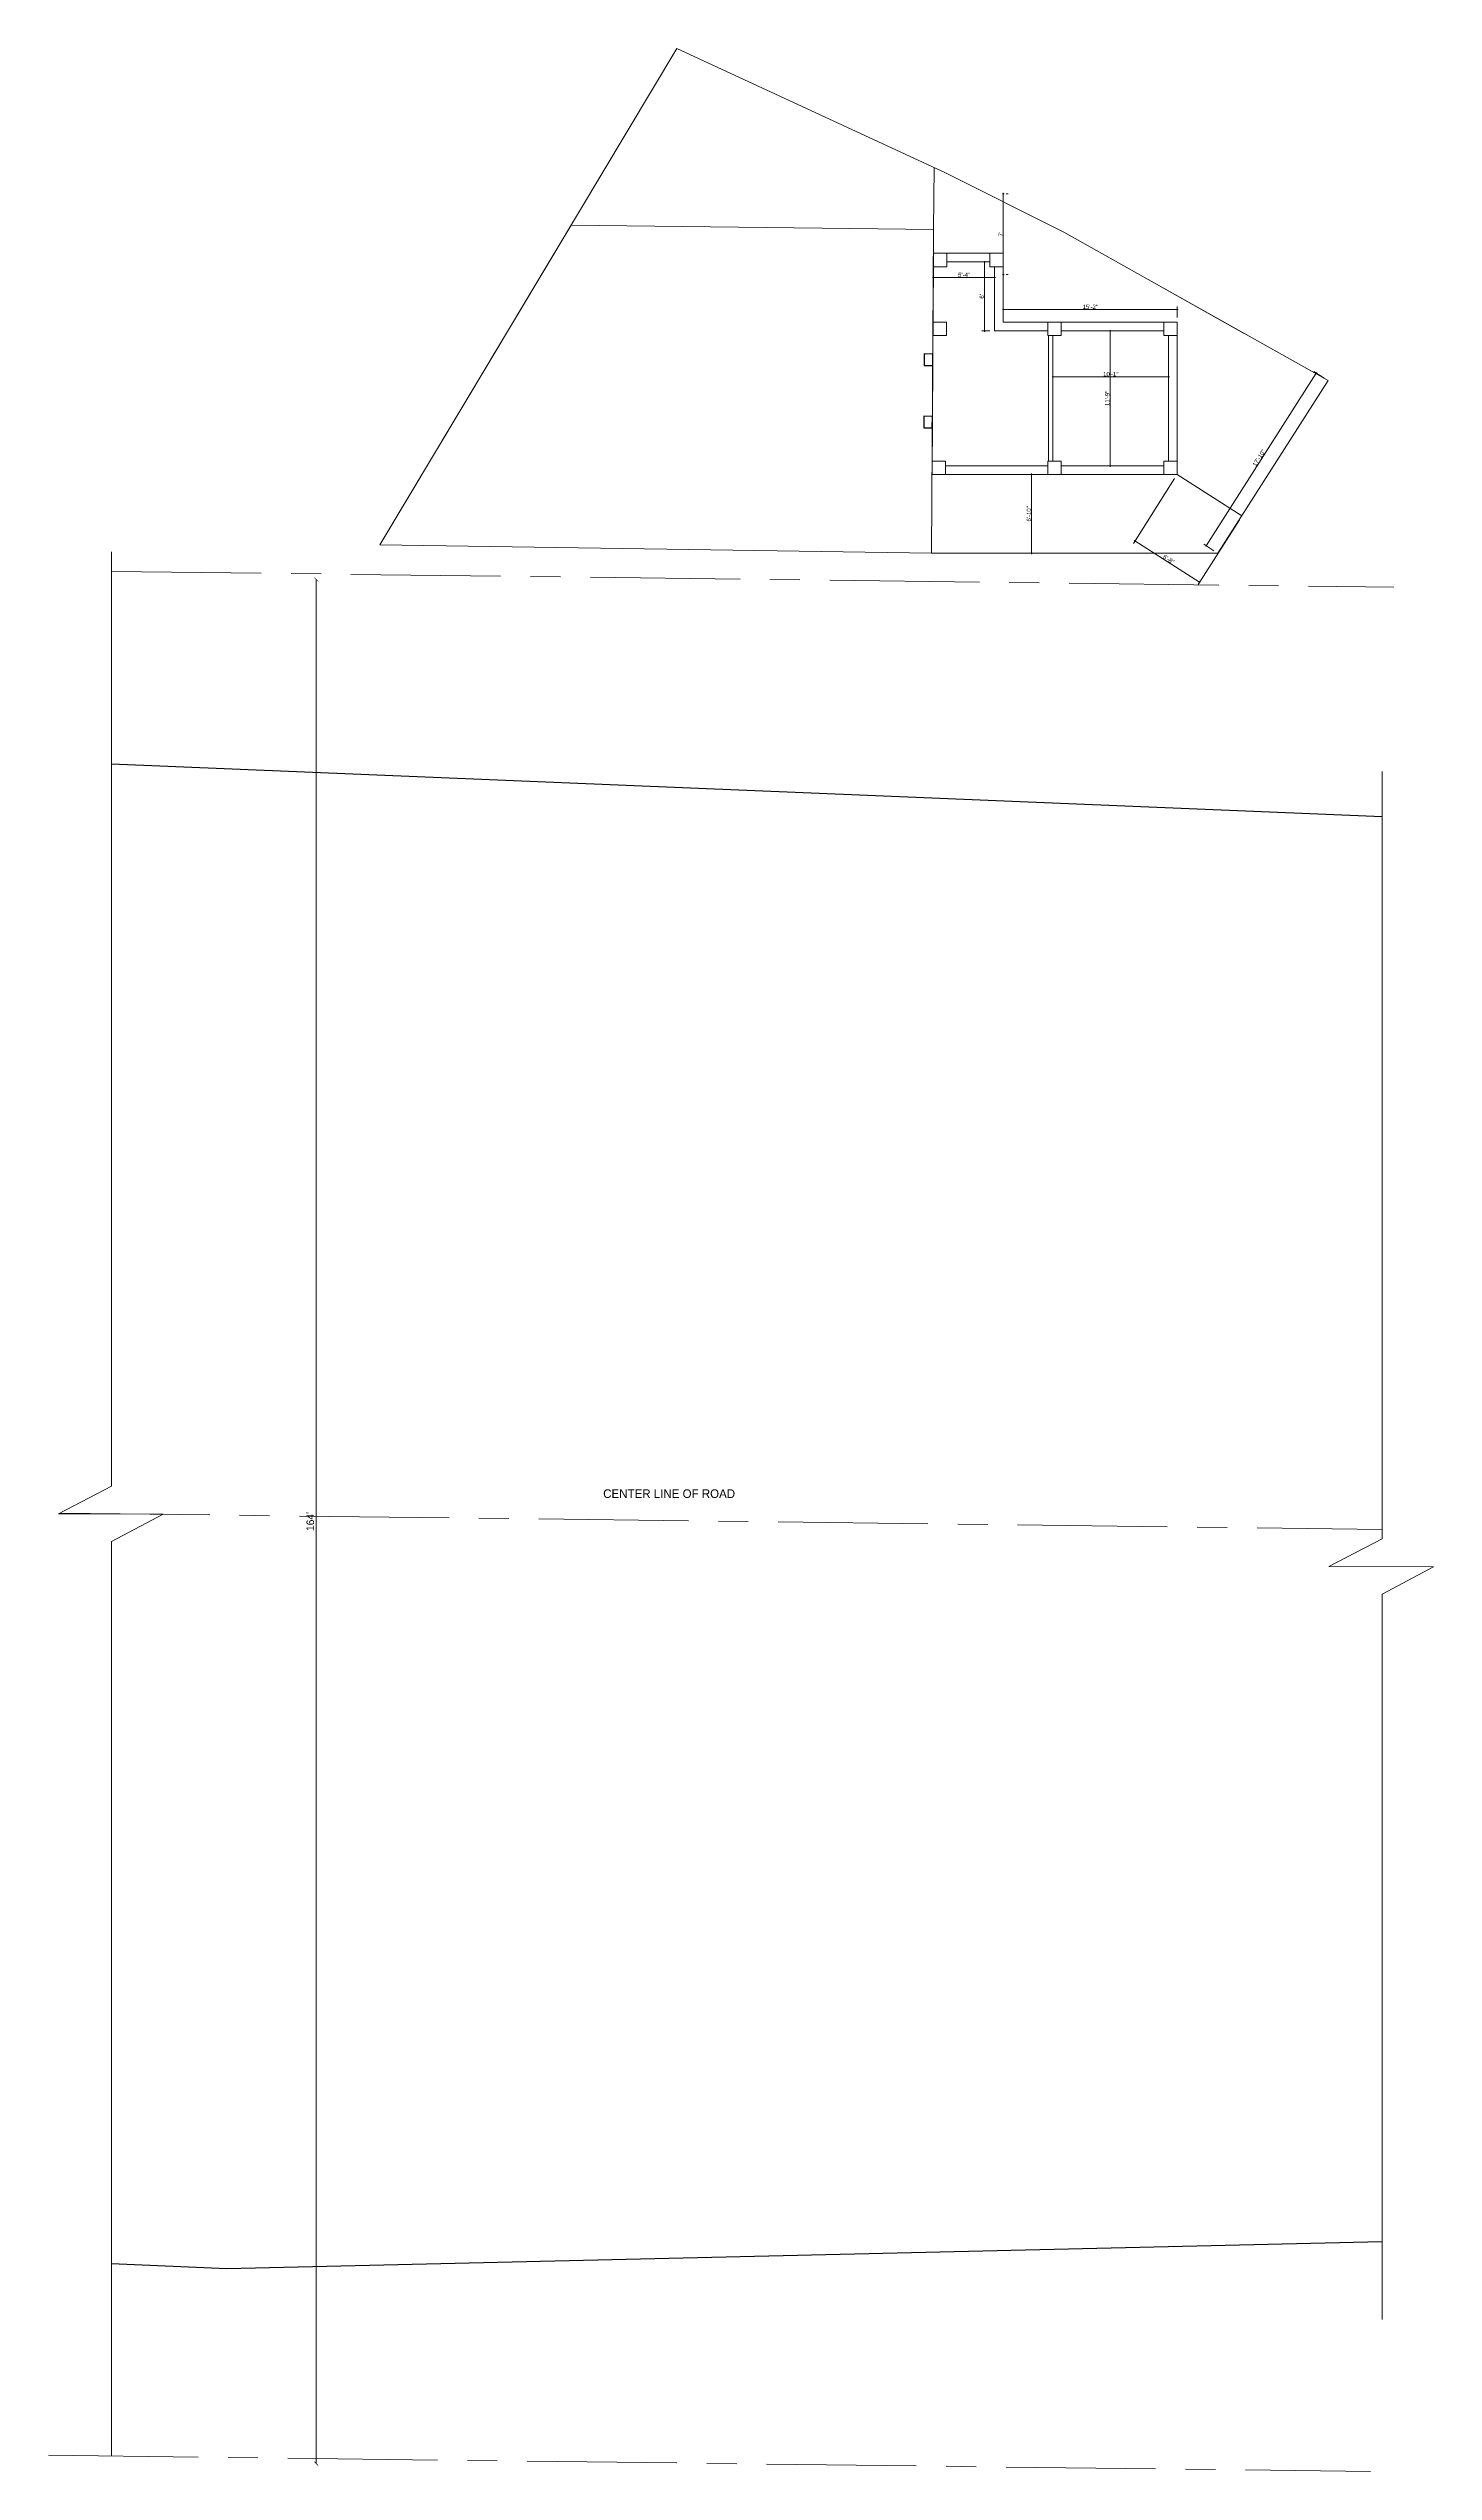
# Model space of a CAD drawing. Header units: inches. Extents: x 4069 to 291496, y -47643 to 12535.
# Drawn here: x 76821 to 78268, y 2858 to 5389 of the extents above; entities that cross this region are included whole.
import ezdxf

# ---------------------------------------------------------------- set-up
doc = ezdxf.new("R2010")
doc.units = ezdxf.units.IN
doc.header["$LTSCALE"] = 5
doc.header["$MEASUREMENT"] = 0
doc.linetypes.add('CENTER', pattern=[2, 1.25, -0.25, 0.25, -0.25])
doc.layers.add('A-WALL', color=7, linetype='Continuous', lineweight=9)
doc.layers.add('DOOR', color=62, linetype='Continuous', lineweight=0)
for name, color, linetype in [('DIM', 5, 'Continuous'), ('TEXT', 6, 'Continuous'), ('WALL', 7, 'Continuous')]:
    doc.layers.add(name, color=color, linetype=linetype)
doc.layers.add('dim line', color=7, linetype='Continuous', lineweight=15, true_color=0xfab2b2)
doc.styles.get("Standard").update_dxf_attribs({"font": 'arial.ttf'})
doc.styles.add('tt', font='stylu.ttf', dxfattribs={"height": 8})
doc.dimstyles.new('Copy(2) of STANDARD', dxfattribs={"dimtxt": 2, "dimasz": 4, "dimexe": 0, "dimexo": 0, "dimgap": 2, "dimtad": 1, "dimdec": 0, "dimzin": 0, "dimdsep": 46, "dimlunit": 3, "dimtxsty": 'tt', "dimblk": 'ARCHTICK', "dimcen": 0.0505, "dimse1": 1, "dimse2": 1, "dimclrd": 5, "dimclre": 5, "dimclrt": 7, "dimadec": 1, "dimazin": 0, "dimtm": 1e-09, "dimtfac": 1, "dimtdec": 0, "dimtofl": 0, "dimtmove": 1, "dimatfit": 3, "dimfxl": 1, "dimtolj": 2, "dimtzin": 0, "dimlwd": 13, "dimarcsym": 0})
doc.dimstyles.new('Standard$0', dxfattribs={"dimtxt": 6, "dimasz": 4, "dimexe": 3, "dimexo": 6, "dimgap": 3, "dimtad": 1, "dimdec": 1, "dimzin": 0, "dimdsep": 46, "dimlunit": 4, "dimtxsty": 'Standard', "dimcen": 0.09, "dimclrd": 6, "dimclre": 6, "dimclrt": 7, "dimadec": 0, "dimazin": 0, "dimtfac": 1, "dimtdec": 1, "dimtix": 1, "dimtofl": 0, "dimtmove": 1, "dimatfit": 3, "dimfxl": 1, "dimtolj": 1, "dimtzin": 0, "dimlwd": 18, "dimlwe": 18, "dimarcsym": 0})

# ---------------------------------------------------------------- blocks, each defined once
blk = doc.blocks.new('_ArchTick')
at = {"color": 0, "linetype": 'ByBlock', "const_width": 0.15}
blk.add_lwpolyline([(-0.5, -0.5), (0.5, 0.5)], dxfattribs=at)
blk = doc.blocks.new('*D1926')
at = {"layer": 'Defpoints', "color": 0, "ltscale": 5, "transparency": 16777216}
for p in [(77556.5, 4834.4), (77100.8, 2866.6), (77532.3, 2866.6)]:
    blk.add_point(p, dxfattribs=at)
at = {"layer": 'DIM', "color": 5, "lineweight": 13, "ltscale": 5, "transparency": 16777216}
blk.add_line((77100.8, 4834.4), (77100.8, 2866.6), dxfattribs=at)
at = {"layer": 'DIM', "color": 5, "lineweight": 13, "ltscale": 5, "transparency": 16777216, "xscale": 4, "yscale": 4, "zscale": 4}
for p, rotation in [((77100.8, 4834.4), 90), ((77100.8, 2866.6), 270)]:
    blk.add_blockref('_ArchTick', p, dxfattribs=dict(at, rotation=rotation))
at = {"layer": 'DIM', "color": 7, "ltscale": 5, "transparency": 16777216, "insert": (77094.6, 3850.5), "char_height": 8, "attachment_point": 5, "rotation": 90, "style": 'tt'}
blk.add_mtext("\\A2;164'", dxfattribs=at)
blk = doc.blocks.new('oblique')
at = {"color": 0, "lineweight": -2}
blk.add_line((0.25, 0.25), (-0.25, -0.25), dxfattribs=at)
at = {"layer": 'dim line', "lineweight": 9}
for p, q in [((-0.4375, 0), (0.4375, 0)), ((0, 0.4375), (0, -0.4375))]:
    blk.add_line(p, q, dxfattribs=at)
blk = doc.blocks.new('*D1931')
at = {"layer": 'A-WALL', "color": 47, "lineweight": 0, "ltscale": 5, "transparency": 16777216}
for p, q in [((77818.2, 5107.9), (77818.2, 5119.2)), ((77999.9, 5107.9), (77999.9, 5119.2))]:
    blk.add_line(p, q, dxfattribs=at)
at = {"layer": 'A-WALL', "color": 33, "lineweight": 0, "ltscale": 5, "transparency": 16777216}
blk.add_line((77818.2, 5116.2), (77999.9, 5116.2), dxfattribs=at)
at = {"layer": 'Defpoints', "color": 0, "ltscale": 5, "transparency": 16777216}
for p in [(77999.9, 5116.2), (77818.2, 5102.9), (77999.9, 5102.9)]:
    blk.add_point(p, dxfattribs=at)
at = {"layer": 'A-WALL', "color": 33, "lineweight": 0, "ltscale": 5, "transparency": 16777216, "xscale": 2, "yscale": 2, "zscale": 2, "rotation": 180}
blk.add_blockref('oblique', (77818.2, 5116.2), dxfattribs=at)
at = {"layer": 'A-WALL', "color": 33, "lineweight": 0, "ltscale": 5, "transparency": 16777216, "xscale": 2, "yscale": 2, "zscale": 2}
blk.add_blockref('oblique', (77999.9, 5116.2), dxfattribs=at)
at = {"layer": 'A-WALL', "color": 7, "ltscale": 5, "transparency": 16777216, "insert": (77909.1, 5119), "char_height": 4.5, "attachment_point": 5}
blk.add_mtext('\\A1;15\'-2"', dxfattribs=at)
blk = doc.blocks.new('_OBLIQUE')
at = {"color": 0, "linetype": 'ByBlock'}
blk.add_line((-0.5, -0.5), (0.5, 0.5), dxfattribs=at)
blk = doc.blocks.new('*D1928')
at = {"layer": 'A-WALL', "color": 33, "lineweight": 0, "ltscale": 5, "transparency": 16777216}
blk.add_line((77818.2, 5152.6), (77818.2, 5237.1), dxfattribs=at)
at = {"layer": 'A-WALL', "color": 47, "lineweight": 0, "ltscale": 5, "transparency": 16777216}
for p, q in [((77823.2, 5237.1), (77821.2, 5237.1)), ((77823.2, 5152.6), (77821.2, 5152.6))]:
    blk.add_line(p, q, dxfattribs=at)
at = {"layer": 'Defpoints', "color": 0, "ltscale": 5, "transparency": 16777216}
for p in [(77818.2, 5237.1, -58.2), (77818.2, 5237.1), (77818.2, 5152.6, -58.2)]:
    blk.add_point(p, dxfattribs=at)
at = {"layer": 'A-WALL', "color": 33, "lineweight": 0, "ltscale": 5, "transparency": 16777216, "xscale": 2, "yscale": 2, "zscale": 2}
for p, rotation in [((77818.2, 5237.1), 90), ((77818.2, 5152.6), 270)]:
    blk.add_blockref('oblique', p, dxfattribs=dict(at, rotation=rotation))
at = {"layer": 'A-WALL', "color": 7, "ltscale": 5, "transparency": 16777216, "insert": (77815.5, 5194.8), "char_height": 4.5, "attachment_point": 5, "rotation": 90}
blk.add_mtext("\\A1;7'", dxfattribs=at)
blk = doc.blocks.new('*D1929')
at = {"layer": 'A-WALL', "color": 47, "lineweight": 0, "ltscale": 5, "transparency": 16777216}
for p, q in [((77927.4, 5093.9), (77926.7, 5093.9)), ((77927.4, 4952.9), (77926.7, 4952.9))]:
    blk.add_line(p, q, dxfattribs=at)
at = {"layer": 'A-WALL', "color": 33, "lineweight": 0, "ltscale": 5, "transparency": 16777216}
blk.add_line((77929.7, 5093.9), (77929.7, 4952.9), dxfattribs=at)
at = {"layer": 'Defpoints', "color": 0, "ltscale": 5, "transparency": 16777216}
for p in [(77932.4, 5093.9, -58.2), (77929.7, 4952.9), (77932.4, 4952.9, -58.2)]:
    blk.add_point(p, dxfattribs=at)
at = {"layer": 'A-WALL', "color": 33, "lineweight": 0, "ltscale": 5, "transparency": 16777216, "xscale": 2, "yscale": 2, "zscale": 2}
for p, rotation in [((77929.7, 5093.9), 90), ((77929.7, 4952.9), 270)]:
    blk.add_blockref('oblique', p, dxfattribs=dict(at, rotation=rotation))
at = {"layer": 'A-WALL', "color": 7, "ltscale": 5, "transparency": 16777216, "insert": (77926.9, 5023.4), "char_height": 4.5, "attachment_point": 5, "rotation": 90}
blk.add_mtext('\\A1;11\'-9"', dxfattribs=at)
blk = doc.blocks.new('*D1930')
at = {"layer": 'A-WALL', "color": 47, "lineweight": 0, "ltscale": 5, "transparency": 16777216}
for p, q in [((77870, 5028.4), (77870, 5048.9)), ((77990.9, 5028.4), (77990.9, 5048.9))]:
    blk.add_line(p, q, dxfattribs=at)
at = {"layer": 'A-WALL', "color": 33, "lineweight": 0, "ltscale": 5, "transparency": 16777216}
blk.add_line((77870, 5045.9), (77990.9, 5045.9), dxfattribs=at)
at = {"layer": 'Defpoints', "color": 0, "ltscale": 5, "transparency": 16777216}
for p in [(77990.9, 5045.9), (77870, 5023.4, -58.2), (77990.9, 5023.4, -58.2)]:
    blk.add_point(p, dxfattribs=at)
at = {"layer": 'A-WALL', "color": 33, "lineweight": 0, "ltscale": 5, "transparency": 16777216, "xscale": 2, "yscale": 2, "zscale": 2, "rotation": 180}
blk.add_blockref('oblique', (77870, 5045.9), dxfattribs=at)
at = {"layer": 'A-WALL', "color": 33, "lineweight": 0, "ltscale": 5, "transparency": 16777216, "xscale": 2, "yscale": 2, "zscale": 2}
blk.add_blockref('oblique', (77990.9, 5045.9), dxfattribs=at)
at = {"layer": 'A-WALL', "color": 7, "ltscale": 5, "transparency": 16777216, "insert": (77930.5, 5048.7), "char_height": 4.5, "attachment_point": 5}
blk.add_mtext('\\A1;10\'-1"', dxfattribs=at)
blk = doc.blocks.new('*D1932')
at = {"layer": 'A-WALL', "color": 47, "lineweight": 0, "ltscale": 5, "transparency": 16777216}
for p, q in [((77997.2, 4939.7), (77954.1, 4872)), ((78064.8, 4896.6), (78021.6, 4828.9))]:
    blk.add_line(p, q, dxfattribs=at)
at = {"layer": 'A-WALL', "color": 33, "lineweight": 0, "ltscale": 5, "transparency": 16777216}
blk.add_line((77955.7, 4874.5), (78023.2, 4831.5), dxfattribs=at)
at = {"layer": 'Defpoints', "color": 0, "ltscale": 5, "transparency": 16777216}
for p in [(77999.9, 4943.9), (78067.5, 4900.8), (78023.2, 4831.5)]:
    blk.add_point(p, dxfattribs=at)
at = {"layer": 'A-WALL', "color": 33, "lineweight": 0, "ltscale": 5, "transparency": 16777216, "xscale": 2, "yscale": 2, "zscale": 2}
for p, rotation in [((77955.7, 4874.5), 147.4840471670188), ((78023.2, 4831.5), 327.4840471670188)]:
    blk.add_blockref('oblique', p, dxfattribs=dict(at, rotation=rotation))
at = {"layer": 'A-WALL', "color": 7, "ltscale": 5, "transparency": 16777216, "insert": (77990.9, 4855.3), "char_height": 4.5, "attachment_point": 5, "rotation": 327.484}
blk.add_mtext('\\A1;6\'-8"', dxfattribs=at)
blk = doc.blocks.new('*D1933')
at = {"layer": 'A-WALL', "color": 47, "lineweight": 0, "ltscale": 5, "transparency": 16777216}
for p, q in [((77859.8, 4943.9), (77844.8, 4943.9)), ((77859.8, 4861.6), (77844.8, 4861.6))]:
    blk.add_line(p, q, dxfattribs=at)
at = {"layer": 'A-WALL', "color": 33, "lineweight": 0, "ltscale": 5, "transparency": 16777216}
blk.add_line((77847.8, 4943.9), (77847.8, 4861.6), dxfattribs=at)
at = {"layer": 'Defpoints', "color": 0, "ltscale": 5, "transparency": 16777216}
for p in [(77864.8, 4943.9, -58.2), (77847.8, 4861.6), (77864.8, 4861.6, -58.2)]:
    blk.add_point(p, dxfattribs=at)
at = {"layer": 'A-WALL', "color": 33, "lineweight": 0, "ltscale": 5, "transparency": 16777216, "xscale": 2, "yscale": 2, "zscale": 2}
for p, rotation in [((77847.8, 4943.9), 90), ((77847.8, 4861.6), 270)]:
    blk.add_blockref('oblique', p, dxfattribs=dict(at, rotation=rotation))
at = {"layer": 'A-WALL', "color": 7, "ltscale": 5, "transparency": 16777216, "insert": (77845, 4902.8), "char_height": 4.5, "attachment_point": 5, "rotation": 90}
blk.add_mtext('\\A1;6\'-10"', dxfattribs=at)
blk = doc.blocks.new('*D1934')
at = {"layer": 'A-WALL', "color": 47, "lineweight": 0, "ltscale": 5, "transparency": 16777216}
for p, q in [((77745.3, 5155.9), (77745.3, 5146.5)), ((77809.2, 5155.9), (77809.2, 5146.5))]:
    blk.add_line(p, q, dxfattribs=at)
at = {"layer": 'A-WALL', "color": 33, "lineweight": 0, "ltscale": 5, "transparency": 16777216}
blk.add_line((77809.2, 5149.5), (77745.3, 5149.5), dxfattribs=at)
at = {"layer": 'Defpoints', "color": 0, "ltscale": 5, "transparency": 16777216}
for p in [(77745.3, 5160.9, -58.2), (77745.3, 5149.5), (77809.2, 5160.9, -58.2)]:
    blk.add_point(p, dxfattribs=at)
at = {"layer": 'A-WALL', "color": 33, "lineweight": 0, "ltscale": 5, "transparency": 16777216, "xscale": 2, "yscale": 2, "zscale": 2, "rotation": 180}
blk.add_blockref('oblique', (77745.3, 5149.5), dxfattribs=at)
at = {"layer": 'A-WALL', "color": 33, "lineweight": 0, "ltscale": 5, "transparency": 16777216, "xscale": 2, "yscale": 2, "zscale": 2}
blk.add_blockref('oblique', (77809.2, 5149.5), dxfattribs=at)
at = {"layer": 'A-WALL', "color": 7, "ltscale": 5, "transparency": 16777216, "insert": (77777.3, 5152.3), "char_height": 4.5, "attachment_point": 5}
blk.add_mtext('\\A1;5\'-4"', dxfattribs=at)
blk = doc.blocks.new('*D1935')
at = {"layer": 'A-WALL', "color": 47, "lineweight": 0, "ltscale": 5, "transparency": 16777216}
for p, q in [((77799.2, 5165.9), (77795.7, 5165.9)), ((77804.2, 5093.9), (77795.7, 5093.9))]:
    blk.add_line(p, q, dxfattribs=at)
at = {"layer": 'A-WALL', "color": 33, "lineweight": 0, "ltscale": 5, "transparency": 16777216}
blk.add_line((77798.7, 5165.9), (77798.7, 5093.9), dxfattribs=at)
at = {"layer": 'Defpoints', "color": 0, "ltscale": 5, "transparency": 16777216}
for p in [(77804.2, 5165.9, -58.2), (77798.7, 5093.9), (77809.2, 5093.9, -58.2)]:
    blk.add_point(p, dxfattribs=at)
at = {"layer": 'A-WALL', "color": 33, "lineweight": 0, "ltscale": 5, "transparency": 16777216, "xscale": 2, "yscale": 2, "zscale": 2}
for p, rotation in [((77798.7, 5165.9), 90), ((77798.7, 5093.9), 270)]:
    blk.add_blockref('oblique', p, dxfattribs=dict(at, rotation=rotation))
at = {"layer": 'A-WALL', "color": 7, "ltscale": 5, "transparency": 16777216, "insert": (77795.9, 5129.9), "char_height": 4.5, "attachment_point": 5, "rotation": 90}
blk.add_mtext("\\A1;6'", dxfattribs=at)
blk = doc.blocks.new('*D1936')
at = {"layer": 'A-WALL', "color": 33, "lineweight": 0, "ltscale": 5, "transparency": 16777216}
blk.add_line((78030.1, 4869.5), (78145.1, 5049.8), dxfattribs=at)
at = {"layer": 'A-WALL', "color": 47, "lineweight": 0, "ltscale": 5, "transparency": 16777216}
for p, q in [((78153.2, 5044.6), (78142.5, 5051.4)), ((78038.2, 4864.3), (78027.6, 4871.1))]:
    blk.add_line(p, q, dxfattribs=at)
at = {"layer": 'Defpoints', "color": 0, "ltscale": 5, "transparency": 16777216}
for p in [(78145.1, 5049.8), (78157.4, 5042, -58.2), (78042.5, 4861.6, -58.2)]:
    blk.add_point(p, dxfattribs=at)
at = {"layer": 'A-WALL', "color": 33, "lineweight": 0, "ltscale": 5, "transparency": 16777216, "xscale": 2, "yscale": 2, "zscale": 2}
for p, rotation in [((78145.1, 5049.8), 57.48404716701929), ((78030.1, 4869.5), 237.4840471670193)]:
    blk.add_blockref('oblique', p, dxfattribs=dict(at, rotation=rotation))
at = {"layer": 'A-WALL', "color": 7, "ltscale": 5, "transparency": 16777216, "insert": (78085.2, 4961.2), "char_height": 4.5, "attachment_point": 5, "rotation": 57.484}
blk.add_mtext('\\A1;17\'-10"', dxfattribs=at)

msp = doc.modelspace()

# ---------------------------------------------------------------- linework, layer by layer
for p, q in [((76887.10878, 4641.84182, -31.2793), (78213.86329, 4586.8671, -59.12383)), ((78213.86329, 3098.12937, 1.516), (77007.45852, 3070.0541, 1.516)), ((77007.45852, 3070.0541, 1.516), (76887.10878, 3075.2207, 1.516))]:
    msp.add_line(p, q)
at = {"layer": 'A-WALL', "ltscale": 5}
for p, q in [((77745.48936, 5199.61912), (77745.91318, 5264.53028)), ((77744.85786, 5102.89936), (77745.32795, 5174.8975)), ((77745.26919, 5165.8975), (77745.32795, 5165.8975)), ((77745.32795, 5174.8975), (77818.21395, 5174.8975)), ((77759.18248, 5165.8975), (77804.21395, 5165.8975)), ((77818.21395, 5174.8975), (77818.21395, 5102.89936)), ((77809.21395, 5160.8975), (77809.21395, 5093.89936)), ((78069.08115, 5091.56886), (77983.27171, 5139.76388)), ((77744.85786, 5097.89936), (77744.82521, 5097.89936)), ((77809.21395, 5093.89936), (77864.83181, 5093.89936)), ((77818.21395, 5102.89936), (77999.89794, 5102.89936)), ((77865.52578, 5088.89936), (77865.52578, 4957.90626)), ((77870.02578, 5088.89936), (77870.02578, 4957.90626)), ((77878.83181, 5093.89936), (77985.89794, 5093.89936)), ((77990.89794, 5088.89936), (77990.89794, 4957.90626)), ((77999.89794, 5102.89936), (77999.89794, 4943.90626)), ((77999.89794, 4943.90626), (77743.67428, 4943.90626)), ((77864.83181, 4952.90626), (77757.76569, 4952.90626)), ((77985.89794, 4952.90626), (77878.83181, 4952.90626)), ((77999.89794, 4943.90626), (78067.45373, 4900.84202))]:
    msp.add_line(p, q, dxfattribs=at)
at = {"layer": 'A-WALL', "linetype": 'CENTER', "ltscale": 25}
for p, q in [((76887.10878, 4842.6691), (78225.9845, 4826.17516)), ((76833.28907, 3859.25745), (78213.86329, 3842.24982)), ((76821.16785, 2875.33211), (78201.74207, 2858.32448))]:
    msp.add_line(p, q, dxfattribs=at)
at = {"layer": 'A-WALL', "ltscale": 5, "elevation": -58.16904}
for points in [[(77477.47291, 5388.80779), (77167.34739, 4870.27021), (77743.28253, 4861.62632), (78042.45522, 4861.62632), (78157.41021, 5041.95869), (77881.31632, 5197.02729), (77757.95124, 5258.95712)], [(77745.32795, 5174.8975), (77743.81975, 4943.90626), (77999.89794, 4943.90626), (77999.89794, 5102.89936), (77818.21395, 5102.89936), (77818.21395, 5174.8975)], [(77745.32795, 5174.8975), (77759.32795, 5174.8975), (77759.32795, 5160.8975), (77745.32795, 5160.8975)], [(77804.21395, 5174.8975), (77818.21395, 5174.8975), (77818.21395, 5160.8975), (77804.21395, 5160.8975)], [(77744.85786, 5102.89936), (77758.85786, 5102.89936), (77758.85786, 5088.89936), (77744.85786, 5088.89936)], [(77864.83181, 5102.89936), (77878.83181, 5102.89936), (77878.83181, 5088.89936), (77864.83181, 5088.89936)], [(77985.89794, 5102.89936), (77999.89794, 5102.89936), (77999.89794, 5088.89936), (77985.89794, 5088.89936)], [(77743.91116, 4957.90626), (77757.91116, 4957.90626), (77757.91116, 4943.90626), (77743.91116, 4943.90626)], [(77864.83181, 4957.90626), (77878.83181, 4957.90626), (77878.83181, 4943.90626), (77864.83181, 4943.90626)], [(77985.89794, 4957.90626), (77999.89794, 4957.90626), (77999.89794, 4943.90626), (77985.89794, 4943.90626)]]:
    msp.add_lwpolyline(points, close=True, dxfattribs=at)
at = {"layer": 'A-WALL', "linetype": 'Continuous', "ltscale": 5}
for points, elevation in [([(76887.10878, 4863.14242), (76887.10878, 3887.27194), (76831.51906, 3858.33611), (76940.782, 3858.08611), (76887.10878, 3829.47714), (76887.10878, 2874.51977)], -31.2793), ([(78213.86329, 4633.71596), (78213.86329, 3832.29722), (78158.27356, 3803.3614), (78267.5365, 3803.1114), (78213.86329, 3774.50243), (78213.86329, 3017.06613)], -59.12383)]:
    msp.add_lwpolyline(points, dxfattribs=dict(at, elevation=elevation))
at = {"layer": 'DOOR', "lineweight": 13, "elevation": -58.16904}
msp.add_lwpolyline([(77167.34739, 4870.27021), (77743.28253, 4861.62632), (77745.48936, 5199.61912), (77367.01404, 5204.11782)], close=True, dxfattribs=at)
at = {"layer": 'WALL', "color": 2, "linetype": 'ByBlock', "ltscale": 5, "elevation": -58.16904}
for points in [[(77735.64112, 5069.73355), (77735.56277, 5057.73358), (77744.56221, 5057.61946), (77744.64056, 5069.61943)], [(77735.21672, 5004.7337), (77735.13837, 4992.73373), (77744.13781, 4992.61962), (77744.21616, 5004.61959)]]:
    msp.add_lwpolyline(points, close=True, dxfattribs=at)

# ---------------------------------------------------------------- texts
at = {"layer": 'TEXT', "lineweight": 70, "style": 'tt'}
msp.add_text('CENTER LINE OF ROAD ', height=9, dxfattribs=at).set_placement((77400.44603, 3875.06234, -58.16904))

# ---------------------------------------------------------------- dimensions: what is measured, and where the dimension line sits
at = {"layer": 'A-WALL', "ltscale": 5}
for base, p1, p2, picture, middle in [((77818.21395, 5237.06634), (77818.21395, 5152.61756, -58.16904), (77818.21395, 5237.06634, -58.16904), '*D1928', (77815.46395, 5194.84195)), ((77798.72082, 5093.89936), (77804.21395, 5165.8975, -58.16904), (77809.21395, 5093.89936, -58.16904), '*D1935', (77795.92325, 5129.89843)), ((77929.73134, 4952.90626), (77932.36487, 5093.89936, -58.16904), (77932.36487, 4952.90626, -58.16904), '*D1929', (77926.93376, 5023.40281)), ((77847.84682, 4861.62632), (77864.83181, 4943.90626, -58.16904), (77864.83181, 4861.62632, -58.16904), '*D1933', (77845.04924, 4902.76629))]:
    dim = msp.add_linear_dim(base=base, p1=p1, p2=p2, angle=90, dimstyle='Standard$0', override={"dimtxt": 4.5, "dimasz": 2, "dimexo": 5, "dimgap": 0.5, "dimdec": 0, "dimzin": 12, "dimpost": '\\X', "dimblk": 'oblique', "dimcen": 3, "dimclrd": 33, "dimclre": 47, "dimtfac": 0.5, "dimtdec": 0, "dimfxl": 3, "dimlwd": 0, "dimlwe": 0}, dxfattribs=at)
    dim.commit()
    dim.dimension.update_dxf_attribs({"geometry": picture, "text_midpoint": middle})
for base, p1, p2, picture, middle in [((77745.32795, 5149.49853), (77809.21395, 5160.8975, -58.16904), (77745.32795, 5160.8975, -58.16904), '*D1934', (77777.27095, 5152.2869)), ((77999.89794, 5116.19387), (77818.21395, 5102.89936), (77999.89794, 5102.89936), '*D1931', (77909.05594, 5118.99144)), ((77990.89794, 5045.88167), (77870.02578, 5023.40281, -58.16904), (77990.89794, 5023.40281, -58.16904), '*D1930', (77930.46186, 5048.67925))]:
    dim = msp.add_linear_dim(base=base, p1=p1, p2=p2, dimstyle='Standard$0', override={"dimtxt": 4.5, "dimasz": 2, "dimexo": 5, "dimgap": 0.5, "dimdec": 0, "dimzin": 12, "dimpost": '\\X', "dimblk": 'oblique', "dimcen": 3, "dimclrd": 33, "dimclre": 47, "dimtfac": 0.5, "dimtdec": 0, "dimfxl": 3, "dimlwd": 0, "dimlwe": 0}, dxfattribs=at)
    dim.commit()
    dim.dimension.update_dxf_attribs({"geometry": picture, "text_midpoint": middle})
for p1, p2, distance, picture, middle in [((78042.45522, 4861.62632, -58.16904), (78157.41021, 5041.95869, -58.16904), 14.64657, '*D1936', (78085.22308, 4961.16934)), ((77999.89794, 4943.90626), (78067.45373, 4900.84202), -82.28394, '*D1932', (77990.94918, 4855.34792))]:
    dim = msp.add_aligned_dim(p1=p1, p2=p2, distance=distance, dimstyle='Standard$0', override={"dimtxt": 4.5, "dimasz": 2, "dimexo": 5, "dimgap": 0.5, "dimdec": 0, "dimzin": 12, "dimpost": '\\X', "dimblk": 'oblique', "dimcen": 3, "dimclrd": 33, "dimclre": 47, "dimtfac": 0.5, "dimtdec": 0, "dimfxl": 3, "dimlwd": 0, "dimlwe": 0}, dxfattribs=at)
    dim.commit()
    dim.dimension.update_dxf_attribs({"geometry": picture, "text_midpoint": middle})
at = {"layer": 'DIM', "ltscale": 5}
dim = msp.add_linear_dim(base=(77100.78544, 2866.57145), p1=(77556.54664, 4834.42213), p2=(77532.30421, 2866.57145), angle=90, dimstyle='Copy(2) of STANDARD', dxfattribs=at)
dim.commit()
dim.dimension.update_dxf_attribs({"geometry": '*D1926', "text_midpoint": (77094.60681, 3850.49679)})

doc.saveas('drawing.dxf')
